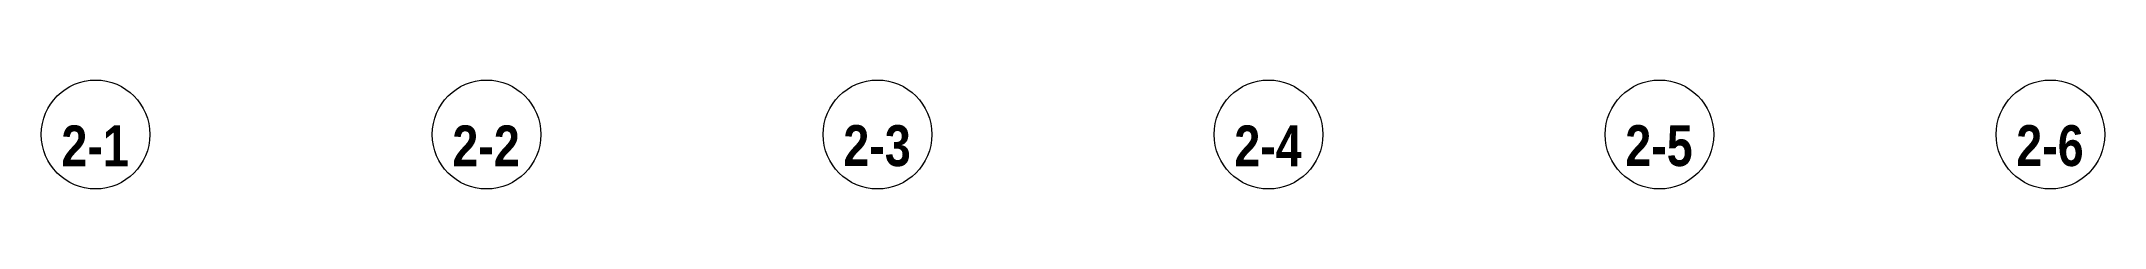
# Model space of a CAD drawing. Header units: millimetres. Extents: x -20146070 to 165023, y -3349561 to 35447.
# Drawn here: x 2286 to 40286, y 8789 to 10789 of the extents above; entities that cross this region are included whole.
import ezdxf

# ---------------------------------------------------------------- set-up
doc = ezdxf.new("R2010")
doc.units = ezdxf.units.MM
doc.header["$LTSCALE"] = 50
doc.layers.add('NW_GRID LINE', color=8, linetype='Continuous')
doc.layers.add('S-_ANOTGRID_E', color=8, linetype='Continuous', lineweight=9)
doc.styles.add('Arial Narrow_B', font='ARIALNB.TTF', dxfattribs={"height": 750})

msp = doc.modelspace()

# ---------------------------------------------------------------- texts
at = {"layer": 'NW_GRID LINE', "char_height": 750, "width": 1257.5, "attachment_point": 5, "line_spacing_factor": 0.949189, "style": 'Arial Narrow_B'}
for s, insert in [('\\pt2499.9975,5000.0025,7500,9999.9975,12500.0025,15000,17499.9975,20000.0025,22500,24999.9975,27500.0025,30000,32499.9975,35000.0025,37500,39999.9975,42500.0025,45000,47499.9975,50000.0025,52500,54999.9975,57500.0025,60000,62499.9975,65000.0025,67500,69999.9975,72500.0025,75000,77499.9975,80000.0025;2-1', (3278, 9579.1)), ('\\pt2499.9975,5000.0025,7500,9999.9975,12500.0025,15000,17499.9975,20000.0025,22500,24999.9975,27500.0025,30000,32499.9975,35000.0025,37500,39999.9975,42500.0025,45000,47499.9975,50000.0025,52500,54999.9975,57500.0025,60000,62499.9975,65000.0025,67500,69999.9975,72500.0025,75000,77499.9975,80000.0025;2-2', (10478, 9579.1)), ('\\pt2499.9975,5000.0025,7500,9999.9975,12500.0025,15000,17499.9975,20000.0025,22500,24999.9975,27500.0025,30000,32499.9975,35000.0025,37500,39999.9975,42500.0025,45000,47499.9975,50000.0025,52500,54999.9975,57500.0025,60000,62499.9975,65000.0025,67500,69999.9975,72500.0025,75000,77499.9975,80000.0025;2-3', (17678, 9579.1)), ('\\pt2499.9975,5000.0025,7500,9999.9975,12500.0025,15000,17499.9975,20000.0025,22500,24999.9975,27500.0025,30000,32499.9975,35000.0025,37500,39999.9975,42500.0025,45000,47499.9975,50000.0025,52500,54999.9975,57500.0025,60000,62499.9975,65000.0025,67500,69999.9975,72500.0025,75000,77499.9975,80000.0025;2-4', (24878, 9579.1)), ('\\pt2499.9975,5000.0025,7500,9999.9975,12500.0025,15000,17499.9975,20000.0025,22500,24999.9975,27500.0025,30000,32499.9975,35000.0025,37500,39999.9975,42500.0025,45000,47499.9975,50000.0025,52500,54999.9975,57500.0025,60000,62499.9975,65000.0025,67500,69999.9975,72500.0025,75000,77499.9975,80000.0025;2-5', (32078, 9579.1)), ('\\pt2499.9975,5000.0025,7500,9999.9975,12500.0025,15000,17499.9975,20000.0025,22500,24999.9975,27500.0025,30000,32499.9975,35000.0025,37500,39999.9975,42500.0025,45000,47499.9975,50000.0025,52500,54999.9975,57500.0025,60000,62499.9975,65000.0025,67500,69999.9975,72500.0025,75000,77499.9975,80000.0025;2-6', (39278, 9579.1))]:
    msp.add_mtext(s, dxfattribs=dict(at, insert=insert))

# ---------------------------------------------------------------- blocks, each defined once
blk = doc.blocks.new('Grid - 4 mm Dia-236334-BLK2 1ST STOREY DOOR SCHEDULE')
at = {"layer": 'S-_ANOTGRID_E'}
blk.add_circle((0, 0), 4, dxfattribs=at)

# ---------------------------------------------------------------- block references
at = {"layer": 'NW_GRID LINE', "xscale": 249.9999999999999, "yscale": 249.9999999999999, "zscale": 249.9999999999999, "rotation": 180}
for p in [(3286.5, 9788.6), (10486.5, 9788.6), (17686.5, 9788.6), (24886.5, 9788.6), (32086.5, 9788.6), (39286.5, 9788.6)]:
    msp.add_blockref('Grid - 4 mm Dia-236334-BLK2 1ST STOREY DOOR SCHEDULE', p, dxfattribs=at)

msp.set_redraw_order([(e.dxf.handle, doc.entitydb.next_handle()) for e in msp.query("TEXT MTEXT ATTDEF DIMENSION ARC_DIMENSION")])  # texts and dimensions are drawn at this point

doc.saveas('drawing.dxf')
